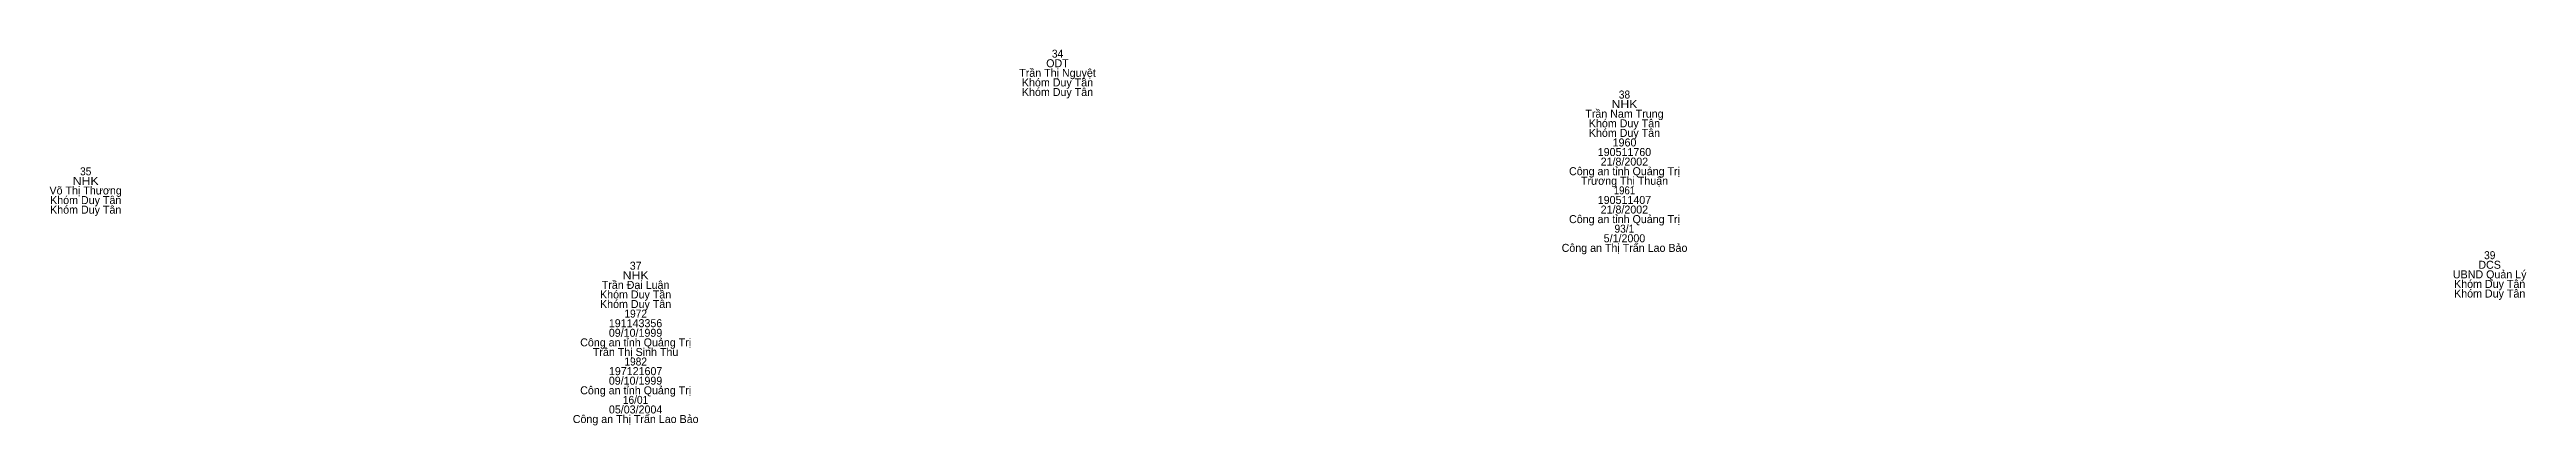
# Model space of a CAD drawing. Header units: metres. Extents: x 535887 to 536548, y 1837332 to 1837987.
# Drawn here: x 536126.5 to 536312.7, y 1837641.3 to 1837669.5 of the extents above; entities that cross this region are included whole.
import ezdxf
from ezdxf.enums import TextEntityAlignment as Align

# ---------------------------------------------------------------- set-up
doc = ezdxf.new("R2010")
doc.units = ezdxf.units.M
doc.header["$LTSCALE"] = 0.24
doc.layers.add('1', color=7, linetype='Continuous')

msp = doc.modelspace()

# ---------------------------------------------------------------- texts
at = {"layer": '1'}
for s, width, p in [('34', 0.95, (536202.27, 1837668.92)), ('NHK', 1.15, (536244.88, 1837665.13)), ('38', 0.95, (536244.88, 1837665.85)), ('NHK', 1.15, (536129.23, 1837659.36)), ('35', 0.95, (536129.23, 1837660.08)), ('1961', 0.9, (536244.88, 1837658.65)), ('93/1', 0.95, (536244.875, 1837655.77)), ('39', 0.95, (536309.915, 1837653.78)), ('NHK', 1.15, (536170.56, 1837652.27)), ('1972', 0.95, (536170.565, 1837649.39)), ('1982', 0.95, (536170.565, 1837645.79)), ('16/01', 0.95, (536170.555, 1837642.91))]:
    msp.add_text(s, height=0.6, dxfattribs=dict(at, width=width)).set_placement(p, align=Align.CENTER)
for s, p in [('Trần Thị Nguyệt', (536202.27, 1837667.48)), ('Khóm Duy Tân', (536202.27, 1837666.76)), ('ODT', (536202.265, 1837668.2)), ('Khóm Duy Tân', (536202.27, 1837666.04)), ('Trần Nam Trung', (536244.88, 1837664.41)), ('Khóm Duy Tân', (536244.88, 1837663.69)), ('Khóm Duy Tân', (536244.88, 1837662.97)), ('190511760', (536244.88, 1837661.53)), ('1960', (536244.885, 1837662.25)), ('Công an tỉnh Quảng Trị', (536244.885, 1837660.09)), ('Trương Thị Thuận', (536244.885, 1837659.37)), ('21/8/2002', (536244.875, 1837660.81)), ('Võ Thị Thương', (536129.225, 1837658.64)), ('Khóm Duy Tân', (536129.23, 1837657.92)), ('190511407', (536244.88, 1837657.93)), ('Khóm Duy Tân', (536129.23, 1837657.2)), ('Công an tỉnh Quảng Trị', (536244.885, 1837656.49)), ('21/8/2002', (536244.875, 1837657.21)), ('Công an Thị Trấn Lao Bảo', (536244.885, 1837654.33)), ('5/1/2000', (536244.88, 1837655.05)), ('37', (536170.565, 1837652.99)), ('UBND Quản Lý', (536309.91, 1837652.34)), ('DCS', (536309.905, 1837653.06)), ('Khóm Duy Tân', (536170.56, 1837650.83)), ('Khóm Duy Tân', (536170.56, 1837650.11)), ('Trần Đại Luận', (536170.56, 1837651.55)), ('Khóm Duy Tân', (536309.91, 1837651.62)), ('Khóm Duy Tân', (536309.91, 1837650.9)), ('191143356', (536170.555, 1837648.67)), ('Công an tỉnh Quảng Trị', (536170.565, 1837647.23)), ('Trần Thị Sinh Thu', (536170.56, 1837646.51)), ('09/10/1999', (536170.555, 1837647.95)), ('09/10/1999', (536170.555, 1837644.35)), ('197121607', (536170.56, 1837645.07)), ('Công an tỉnh Quảng Trị', (536170.565, 1837643.63)), ('Công an Thị Trấn Lao Bảo', (536170.565, 1837641.47)), ('05/03/2004', (536170.56, 1837642.19))]:
    msp.add_text(s, height=0.6, dxfattribs=at).set_placement(p, align=Align.CENTER)

doc.saveas('drawing.dxf')
